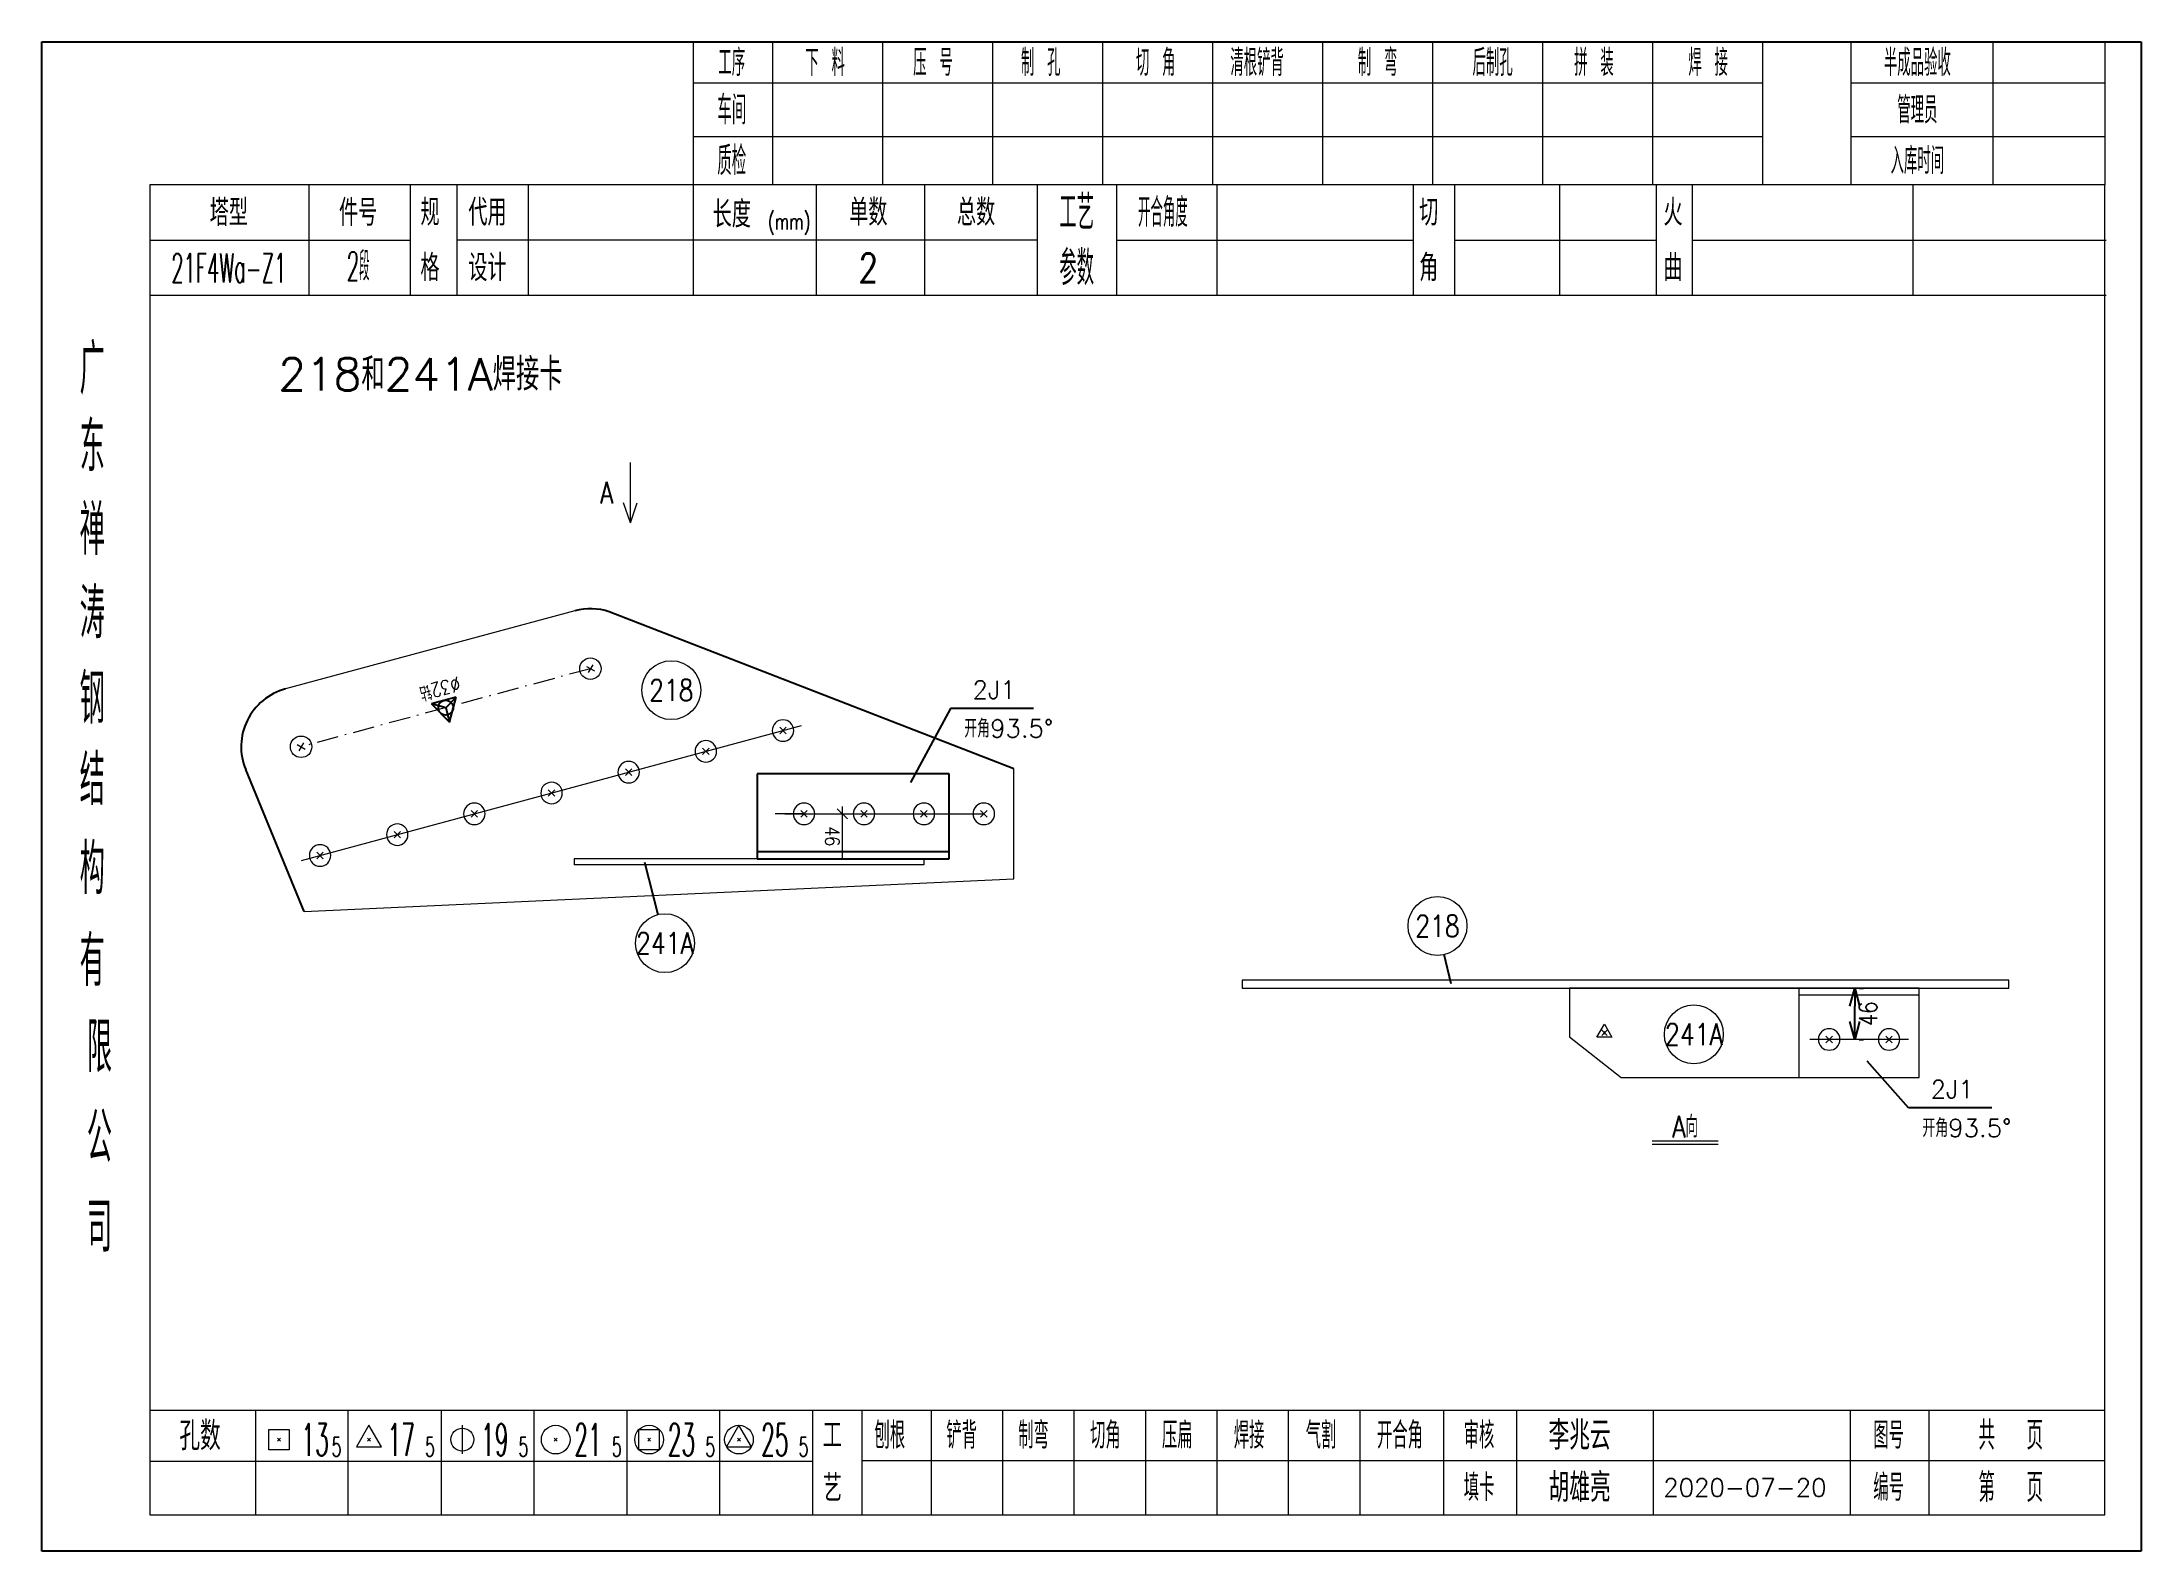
# Model space of a CAD drawing. Extents: x 1310 to 15542, y -76 to 8381.
# Drawn here: x 13689.5 to 13981.6, y 5083.7 to 5293.7 of the extents above; entities that cross this region are included whole.
import ezdxf
from ezdxf.enums import TextEntityAlignment as Align

# ---------------------------------------------------------------- set-up
doc = ezdxf.new("R2010")
doc.units = 0
doc.header["$MEASUREMENT"] = 0
doc.linetypes.add('一点画线', pattern=[5.2, 3, -1, 0.2, -1])
doc.layers.get('0').update_dxf_attribs({"linetype": 'CONTINUOUS', "lineweight": 25})
doc.layers.get('Defpoints').update_dxf_attribs({"linetype": 'CONTINUOUS'})
for name, color, linetype, lineweight in [('1', 7, 'CONTINUOUS', 25), ('2', 7, 'CONTINUOUS', 25), ('4', 7, 'CONTINUOUS', 25), ('5', 7, 'CONTINUOUS', 25)]:
    doc.layers.add(name, color=color, linetype=linetype, lineweight=lineweight)
doc.styles.add('DimFont', font='simplex.shx', dxfattribs={"width": 0.8, "bigfont": 'gbhzfs.shx'})
doc.styles.add('HZ', font='txt.shx', dxfattribs={"width": 0.7, "oblique": 12, "bigfont": 'hztxt.shx'})
doc.styles.get("Standard").update_dxf_attribs({"font": 'simplex.shx', "width": 0.7, "height": 3, "bigfont": 'gbhzfs.shx'})
doc.dimstyles.new('DHDxfDimStyleOpen30', dxfattribs={"dimtxt": 2.5, "dimasz": 2.5, "dimexe": 1.25, "dimexo": 0.625, "dimtad": 2, "dimtxsty": 'DimFont', "dimblk": 'OPEN30', "dimblk1": 'OPEN30', "dimblk2": 'OPEN30', "dimcen": 2.5, "dimadec": 0, "dimazin": 0, "dimtfac": 1, "dimtmove": 0, "dimatfit": 3, "dimfxl": 0, "dimarcsym": 0})

msp = doc.modelspace()

# ---------------------------------------------------------------- texts
at = {"color": 7, "style": 'HZ', "width": 0.8}
msp.add_text('%%C32钻', height=2, rotation=195.10255, dxfattribs=at).set_placement((13747.391, 5205.406))
at = {"layer": '4', "color": 1, "linetype": 'Continuous', "lineweight": 25}
for s, height, width, p in [('工序', 3.7, 0.7, (13785.492, 5290.811)), ('下 料', 3.7, 0.7, (13798.492, 5290.811)), ('压 号', 3.7, 0.7, (13813.492, 5290.811)), ('制 孔', 3.7, 0.7, (13828.492, 5290.811)), ('切 角', 3.7, 0.7, (13844.492, 5290.811)), ('清根铲背 ', 3.7, 0.7, (13859.492, 5290.811)), (' 制 弯', 3.7, 0.7, (13874.492, 5290.811)), (' 后制孔', 3.7, 0.7, (13890.492, 5290.811)), ('拼 装', 3.7, 0.7, (13905.492, 5290.811)), (' 焊 接', 3.7, 0.7, (13920.492, 5290.811)), ('半成品验收', 3.7, 0.7, (13950.492, 5290.811)), ('车间', 4, 0.7, (13785.492, 5284.211)), ('管理员', 3.7, 0.7, (13950.492, 5284.211)), ('质检', 4, 0.7, (13785.492, 5277.151)), ('入库时间', 3.7, 0.7, (13950.492, 5277.151)), ('(mm)', 2.24, 0.7, (13793.492, 5268.711)), ('工艺', 4.8, 0.7, (13833.492, 5269.971)), ('开合角度', 4, 0.6, (13845.492, 5269.971)), ('21F4Wa-Z1', 4, 0.5, (13715.492, 5262.231)), ('2段', 4, 0.5, (13733.492, 5262.481)), ('2', 4, 0.8, (13804.492, 5262.261)), ('参数', 4.8, 0.7, (13833.492, 5262.261)), ('广', 6.96, 0.7, (13696.492, 5248.181)), ('东', 6.96, 0.7, (13696.492, 5237.391)), ('禅', 6.96, 0.7, (13696.492, 5225.801)), ('涛', 6.96, 0.7, (13696.492, 5214.201)), ('钢', 6.96, 0.7, (13696.492, 5202.311)), ('结', 6.96, 0.7, (13696.492, 5191.001)), ('构', 6.96, 0.7, (13696.492, 5178.621)), ('有', 6.96, 0.7, (13696.492, 5165.811)), ('限', 6.96, 0.7, (13697.492, 5153.811)), ('公', 6.96, 0.7, (13697.492, 5141.271)), ('司', 6.96, 0.7, (13697.492, 5128.791)), ('13', 4.47, 0.5, (13727.492, 5099.211)), ('17', 4.47, 0.5, (13739.492, 5099.211)), ('19', 4.47, 0.5, (13752.492, 5099.211)), ('21', 4.47, 0.5, (13765.492, 5099.211)), ('23', 4.47, 0.5, (13778.492, 5099.211)), ('25', 4.47, 0.5, (13791.492, 5099.211)), ('刨根', 3.7, 0.8, (13807.492, 5099.811)), ('铲背', 3.7, 0.8, (13817.492, 5099.811)), ('制弯', 3.7, 0.8, (13827.492, 5099.811)), ('切角', 3.7, 0.8, (13837.492, 5099.811)), ('压扁', 3.7, 0.8, (13847.492, 5099.811)), ('焊接', 3.7, 0.8, (13857.492, 5099.811)), ('气割', 3.7, 0.8, (13867.492, 5099.811)), ('开合角', 3.7, 0.8, (13878.492, 5099.811)), ('审核', 3.7, 0.8, (13889.492, 5099.811)), ('图号', 3.7, 0.8, (13946.492, 5099.811)), ('共  页', 4, 0.8, (13963.492, 5099.811)), ('5', 2.68, 0.6, (13730.492, 5098.211)), ('5', 2.68, 0.6, (13743.492, 5098.211)), ('5', 2.68, 0.6, (13756.492, 5098.211)), ('5', 2.68, 0.6, (13769.492, 5098.211)), ('5', 2.68, 0.6, (13782.492, 5098.211)), ('5', 2.68, 0.6, (13795.492, 5098.211)), ('填卡', 3.7, 0.8, (13889.492, 5092.541)), ('编号', 3.7, 0.8, (13946.492, 5092.541)), ('第  页', 4, 0.8, (13963.492, 5092.541))]:
    msp.add_text(s, height=height, dxfattribs=dict(at, width=width)).set_placement(p, align=Align.MIDDLE_CENTER)
for s, height, p in [('塔型', 3.7, (13715.492, 5269.941)), ('件号', 3.7, (13733.492, 5269.941)), ('规', 3.7, (13743.492, 5269.971)), ('代用', 3.7, (13751.492, 5269.971)), ('长度', 3.7, (13785.492, 5269.711)), ('单数', 3.7, (13804.492, 5269.971)), ('总数', 3.7, (13819.492, 5269.971)), ('切', 3.7, (13882.492, 5269.971)), ('火', 3.7, (13916.492, 5269.971)), ('格', 3.7, (13743.492, 5262.261)), ('设计', 3.7, (13751.492, 5262.261)), ('角', 3.7, (13882.492, 5262.261)), ('曲', 3.7, (13916.492, 5262.261)), ('2J1', 2.5, (13821.998, 5203.545)), ('开角93.5%%D', 2.5, (13824.035, 5198.16)), ('2J1', 2.5, (13955.341, 5147.955)), ('开角93.5%%D', 2.5, (13957.379, 5142.57)), ('孔数', 4, (13711.492, 5099.731)), ('工', 3.7, (13799.492, 5099.811)), ('李兆云', 4, (13903.492, 5099.811)), ('胡雄亮', 4, (13903.492, 5092.541)), ('艺', 3.7, (13799.492, 5092.461)), ('2020-07-20', 2.5, (13926.492, 5092.541))]:
    msp.add_text(s, height=height, dxfattribs=at).set_placement(p, align=Align.MIDDLE_CENTER)
at = {"layer": '4', "color": 6, "linetype": 'Continuous', "lineweight": 25}
msp.add_text('218和241A焊接卡', height=4.5, dxfattribs=at).set_placement((13742.161, 5247.446), align=Align.MIDDLE_CENTER)
at = {"layer": '5', "color": 1, "linetype": 'Continuous', "lineweight": 13, "width": 0.8}
msp.add_text('A', height=3, dxfattribs=at).set_placement((13767.148, 5230.979), align=Align.MIDDLE_LEFT)
for s, p in [('218', (13777.08, 5203.492)), ('218', (13883.711, 5170.688)), ('241A', (13776.182, 5168.287)), ('241A', (13919.389, 5155.598))]:
    msp.add_text(s, height=3, dxfattribs=at).set_placement(p, align=Align.MIDDLE_CENTER)
at = {"layer": '5', "color": 8, "linetype": 'Continuous', "lineweight": 13, "width": 0.8}
msp.add_text('46', height=2, rotation=270, dxfattribs=at).set_placement((13797.888, 5183.156), align=Align.BOTTOM_CENTER)
at = {"layer": '5', "color": 1, "linetype": 'Continuous', "lineweight": 13, "width": 0.8}
msp.add_text('A向', height=3, dxfattribs=at).set_placement((13918.166, 5144.26), align=Align.TOP_CENTER)

# ---------------------------------------------------------------- blocks, each defined once
blk = doc.blocks.new('板孔21.5')
at = {"layer": '5', "color": 7, "linetype": 'Continuous', "lineweight": 13}
for p, q in [((-0.3, -0.3), (0.3, 0.3)), ((0.3, -0.3), (-0.3, 0.3))]:
    blk.add_line(p, q, dxfattribs=at)
blk.add_circle((0, 0), 1, dxfattribs=at)
blk = doc.blocks.new('板孔17.5')
at = {"layer": '5', "color": 7, "linetype": 'Continuous', "lineweight": 13}
for p, q in [((0, 1), (-0.866, -0.5)), ((-0.3, -0.3), (0.3, 0.3)), ((0.3, -0.3), (-0.3, 0.3)), ((0.866, -0.5), (0, 1)), ((-0.866, -0.5), (0.866, -0.5))]:
    blk.add_line(p, q, dxfattribs=at)
at = {"layer": '5', "color": 7, "linetype": 'Continuous', "lineweight": 0}
blk.add_circle((0, 0), 0.1, dxfattribs=at)
blk = doc.blocks.new('_OPEN30')
at = {"color": 0, "linetype": 'ByBlock', "lineweight": -2}
for p, q in [((-1, 0.27), (0, 0)), ((0, 0), (-1, -0.27)), ((0, 0), (-1, 0))]:
    blk.add_line(p, q, dxfattribs=at)
blk = doc.blocks.new('*D29')
at = {"color": 0, "linetype": 'Continuous', "lineweight": -2}
for p, q in [((13942.38, 5162.03), (13943.02, 5162.03)), ((13941.77, 5157.4), (13941.77, 5159.53)), ((13942.38, 5154.9), (13943.02, 5154.9))]:
    blk.add_line(p, q, dxfattribs=at)
at = {"layer": 'Defpoints', "color": 0, "linetype": 'Continuous'}
for p in [(13941.76, 5162.03), (13941.77, 5162.03), (13941.76, 5154.9)]:
    blk.add_point(p, dxfattribs=at)
at = {"color": 0, "linetype": 'Continuous', "lineweight": -2, "xscale": 2.5, "yscale": 2.5, "zscale": 2.5}
for p, rotation in [((13941.77, 5162.03), 90), ((13941.77, 5154.9), 270)]:
    blk.add_blockref('_OPEN30', p, dxfattribs=dict(at, rotation=rotation))
at = {"color": 0, "linetype": 'Continuous', "insert": (13943.64, 5158.46), "char_height": 2.5, "attachment_point": 5, "rotation": 90, "style": 'DimFont'}
blk.add_mtext('46', dxfattribs=at)
blk = doc.blocks.new('CTJGK')
at = {"color": 6, "linetype": 'Continuous'}
for p, q in [((0, 209.97), (292.13, 209.97)), ((0, 0), (0, 209.97)), ((292.13, 209.97), (292.13, 0)), ((292.13, 0), (0, 0))]:
    blk.add_line(p, q, dxfattribs=at)

# ---------------------------------------------------------------- dimensions: what is measured, and where the dimension line sits
at = {"color": 0, "linetype": 'Continuous'}
dim = msp.add_linear_dim(base=(13941.767, 5162.03), p1=(13941.76, 5154.896), p2=(13941.76, 5162.03), angle=90, text='46', dimstyle='DHDxfDimStyleOpen30', dxfattribs=at)
dim.commit()
dim.dimension.update_dxf_attribs({"geometry": '*D29', "text_midpoint": (13943.642, 5158.463)})

# ---------------------------------------------------------------- linework, layer by layer
at = {"color": 0, "linetype": 'Continuous'}
for p, q in [((13824.741, 5192.54), (13768.438, 5214.401)), ((13815.939, 5200.955), (13810.37, 5190.636)), ((13827.496, 5200.955), (13815.939, 5200.955)), ((13725.98, 5172.691), (13717.842, 5192.437)), ((13815.739, 5191.868), (13789.006, 5191.868)), ((13789.006, 5191.868), (13789.006, 5180.028)), ((13815.739, 5180.028), (13815.739, 5191.868)), ((13773.342, 5179.56), (13775.181, 5172.263)), ((13789.006, 5181.028), (13815.739, 5181.028)), ((13789.006, 5180.028), (13815.739, 5180.028)), ((13885.592, 5162.624), (13884.643, 5166.695)), ((13949.283, 5145.365), (13943.511, 5151.863)), ((13960.84, 5145.365), (13949.283, 5145.365))]:
    msp.add_line(p, q, dxfattribs=at)
at = {"color": 2}
for p, q in [((13747.142, 5202.51), (13743.693, 5201.579)), ((13743.693, 5201.579), (13746.224, 5199.057)), ((13746.224, 5199.057), (13747.142, 5202.51))]:
    msp.add_line(p, q, dxfattribs=at)
for q in [(13743.693, 5201.579), (13747.142, 5202.51), (13746.224, 5199.057)]:
    msp.add_line((13745.686, 5201.048), q)
msp.add_circle((13745.686, 5201.048), 1.031)
at = {"color": 0, "linetype": 'Continuous'}
for centre, start, end in [((13765.819, 5206.482), 71.70406, 105.10255), ((13725.554, 5195.615), 105.10255, 202.40027)]:
    msp.add_arc(centre, 8.341, start, end, dxfattribs=at)
at = {"layer": '1', "color": 7, "linetype": 'Continuous', "lineweight": 18}
msp.add_line((13763.646, 5214.535), (13723.38, 5203.668), dxfattribs=at)
at = {"layer": '2', "color": 9, "linetype": '一点画线', "lineweight": 13}
msp.add_line((13765.819, 5206.482), (13725.554, 5195.615), dxfattribs=at)
at = {"layer": '4', "color": 1, "linetype": 'Continuous', "lineweight": 18}
for p, q in [((13689.492, 5293.681), (13689.492, 5083.711)), ((13981.622, 5293.681), (13689.492, 5293.681)), ((13780.122, 5293.681), (13780.122, 5273.841)), ((13791.152, 5293.681), (13791.152, 5273.821)), ((13806.462, 5293.681), (13806.462, 5273.821)), ((13821.782, 5293.681), (13821.782, 5273.821)), ((13837.092, 5293.681), (13837.092, 5273.821)), ((13852.402, 5293.681), (13852.402, 5273.821)), ((13867.712, 5293.681), (13867.712, 5273.821)), ((13883.032, 5293.681), (13883.032, 5273.821)), ((13898.342, 5293.681), (13898.342, 5273.821)), ((13913.652, 5293.681), (13913.652, 5273.821)), ((13928.962, 5293.681), (13928.962, 5273.841)), ((13928.962, 5293.681), (13928.962, 5273.821)), ((13941.242, 5293.681), (13941.242, 5273.821)), ((13960.992, 5293.681), (13960.992, 5273.821)), ((13976.572, 5293.681), (13976.572, 5273.821)), ((13981.622, 5263.881), (13981.622, 5293.681)), ((13928.962, 5287.951), (13780.122, 5287.951)), ((13976.572, 5287.951), (13941.242, 5287.951)), ((13928.962, 5280.471), (13780.122, 5280.471)), ((13976.572, 5280.471), (13941.242, 5280.471)), ((13704.502, 5273.821), (13704.502, 5088.761)), ((13976.572, 5273.821), (13704.502, 5273.821)), ((13726.622, 5273.831), (13726.622, 5258.411)), ((13740.772, 5258.411), (13740.772, 5273.821)), ((13747.272, 5258.411), (13747.272, 5273.821)), ((13757.142, 5273.821), (13757.142, 5258.411)), ((13780.122, 5273.841), (13780.122, 5258.411)), ((13797.242, 5273.821), (13797.242, 5258.411)), ((13812.292, 5273.821), (13812.292, 5258.411)), ((13827.992, 5273.821), (13827.992, 5258.411)), ((13839.052, 5273.821), (13839.052, 5258.411)), ((13853.002, 5273.821), (13853.002, 5258.411)), ((13880.302, 5273.821), (13880.302, 5258.411)), ((13886.062, 5273.821), (13886.062, 5258.411)), ((13900.682, 5273.821), (13900.682, 5258.411)), ((13914.142, 5273.821), (13914.142, 5258.411)), ((13919.132, 5273.821), (13919.132, 5258.411)), ((13949.872, 5273.821), (13949.872, 5258.411)), ((13976.572, 5088.761), (13976.572, 5273.821)), ((13740.772, 5266.061), (13704.502, 5266.061)), ((13827.992, 5266.111), (13747.272, 5266.111)), ((13839.052, 5266.111), (13880.302, 5266.111)), ((13886.062, 5266.111), (13914.142, 5266.111)), ((13919.132, 5266.111), (13976.752, 5266.111)), ((13981.622, 5083.711), (13981.622, 5263.881)), ((13976.752, 5258.411), (13704.502, 5258.411)), ((13704.502, 5103.291), (13976.572, 5103.291)), ((13719.192, 5103.291), (13719.192, 5088.761)), ((13732.122, 5088.761), (13732.122, 5103.291)), ((13745.052, 5103.291), (13745.052, 5088.761)), ((13757.972, 5088.761), (13757.972, 5103.291)), ((13770.902, 5103.291), (13770.902, 5088.761)), ((13783.832, 5088.761), (13783.832, 5103.291)), ((13796.752, 5088.761), (13796.752, 5103.291)), ((13803.622, 5088.761), (13803.622, 5103.291)), ((13813.282, 5088.761), (13813.282, 5103.291)), ((13823.222, 5088.761), (13823.222, 5103.291)), ((13833.162, 5088.761), (13833.162, 5103.291)), ((13843.112, 5088.761), (13843.112, 5103.291)), ((13853.052, 5088.761), (13853.052, 5103.291)), ((13862.992, 5088.761), (13862.992, 5103.291)), ((13872.942, 5088.761), (13872.942, 5103.291)), ((13884.582, 5088.761), (13884.582, 5103.291)), ((13894.732, 5088.761), (13894.732, 5103.291)), ((13913.792, 5088.761), (13913.792, 5103.291)), ((13941.172, 5088.761), (13941.172, 5103.291)), ((13952.132, 5088.761), (13952.132, 5103.291)), ((13796.752, 5096.161), (13704.502, 5096.161)), ((13803.582, 5096.321), (13976.572, 5096.321)), ((13704.502, 5088.761), (13976.572, 5088.761)), ((13689.492, 5083.711), (13981.622, 5083.711))]:
    msp.add_line(p, q, dxfattribs=at)
at = {"layer": '4', "color": 7, "linetype": 'Continuous', "lineweight": 13}
for p, q in [((13721.078, 5097.797), (13721.078, 5100.625)), ((13721.078, 5100.625), (13723.906, 5100.625)), ((13723.906, 5100.625), (13723.906, 5097.797)), ((13734.992, 5101.211), (13733.26, 5098.211)), ((13736.724, 5098.211), (13734.992, 5101.211)), ((13747.992, 5101.211), (13747.992, 5097.211)), ((13772.578, 5097.797), (13772.578, 5100.625)), ((13772.578, 5100.625), (13775.406, 5100.625)), ((13775.406, 5100.625), (13775.406, 5097.797)), ((13786.492, 5101.211), (13784.76, 5098.211)), ((13788.224, 5098.211), (13786.492, 5101.211)), ((13723.906, 5097.797), (13721.078, 5097.797)), ((13722.292, 5099.011), (13722.692, 5099.411)), ((13722.692, 5099.011), (13722.292, 5099.411)), ((13733.26, 5098.211), (13736.724, 5098.211)), ((13734.792, 5099.011), (13735.192, 5099.411)), ((13735.192, 5099.011), (13734.792, 5099.411)), ((13760.792, 5099.011), (13761.192, 5099.411)), ((13761.192, 5099.011), (13760.792, 5099.411)), ((13775.406, 5097.797), (13772.578, 5097.797)), ((13773.792, 5099.011), (13774.192, 5099.411)), ((13774.192, 5099.011), (13773.792, 5099.411)), ((13784.76, 5098.211), (13788.224, 5098.211)), ((13786.292, 5099.011), (13786.692, 5099.411)), ((13786.692, 5099.011), (13786.292, 5099.411))]:
    msp.add_line(p, q, dxfattribs=at)
for centre, radius in [((13747.992, 5099.211), 1.6), ((13760.992, 5099.211), 2), ((13773.992, 5099.211), 2), ((13786.492, 5099.211), 2)]:
    msp.add_circle(centre, radius, dxfattribs=at)
at = {"layer": '5', "color": 7, "linetype": 'Continuous', "lineweight": 13}
for p, q in [((13771.376, 5226.779), (13771.376, 5235.179)), ((13771.376, 5226.779), (13770.443, 5229.579)), ((13771.376, 5226.779), (13772.309, 5229.579)), ((13824.741, 5177.248), (13824.741, 5192.54)), ((13812.23, 5180.028), (13763.557, 5180.028)), ((13763.557, 5180.028), (13763.557, 5179.193)), ((13812.23, 5180.028), (13812.23, 5179.193)), ((13725.98, 5172.691), (13824.741, 5177.248)), ((13812.23, 5179.193), (13763.557, 5179.193)), ((13963.243, 5163.142), (13856.513, 5163.142)), ((13856.513, 5163.142), (13856.513, 5162.03)), ((13856.513, 5162.03), (13963.243, 5162.03)), ((13902.059, 5162.03), (13902.059, 5155.245)), ((13950.732, 5162.03), (13902.059, 5162.03)), ((13950.732, 5162.03), (13902.059, 5162.03)), ((13934.049, 5149.575), (13934.049, 5162.03)), ((13950.732, 5149.575), (13950.732, 5162.03)), ((13963.243, 5162.03), (13963.243, 5163.142)), ((13950.732, 5161.03), (13934.049, 5161.03)), ((13902.059, 5155.245), (13909.261, 5149.574)), ((13909.261, 5149.574), (13950.732, 5149.575)), ((13922.766, 5140.76), (13913.566, 5140.76)), ((13922.766, 5140.26), (13913.566, 5140.26))]:
    msp.add_line(p, q, dxfattribs=at)
at = {"layer": '5', "color": 94, "linetype": 'Continuous', "lineweight": 13}
for p, q in [((13725.598, 5179.788), (13795.217, 5198.576)), ((13792.857, 5186.284), (13820.571, 5186.284)), ((13949.251, 5154.89), (13935.53, 5154.889))]:
    msp.add_line(p, q, dxfattribs=at)
at = {"layer": '5', "color": 8, "linetype": 'Continuous', "lineweight": 13}
for p, q in [((13795.547, 5186.284), (13791.547, 5186.284)), ((13800.181, 5186.992), (13801.595, 5185.577)), ((13800.888, 5180.028), (13800.888, 5187.284))]:
    msp.add_line(p, q, dxfattribs=at)
at = {"layer": '5', "color": 7, "linetype": 'Continuous', "lineweight": 13}
for centre in [(13777.08, 5203.492), (13883.711, 5170.688), (13776.182, 5168.287), (13919.389, 5155.598)]:
    msp.add_circle(centre, 4.1, dxfattribs=at)

# ---------------------------------------------------------------- block references
at = {"color": 0, "linetype": 'Continuous'}
msp.add_blockref('CTJGK', (13689.492, 5083.711), dxfattribs=at)
at = {"layer": '1', "color": 7, "linetype": 'Continuous', "lineweight": 0, "xscale": 1.49446504073142, "yscale": 1.49446504073137, "zscale": 1.494465040731406, "rotation": 195.1025491770046}
for p in [(13765.819, 5206.482), (13725.554, 5195.615)]:
    msp.add_blockref('板孔21.5', p, dxfattribs=at)
at = {"layer": '5', "color": 1, "linetype": 'Continuous', "lineweight": 13}
for name, p, xscale, yscale, zscale in [('板孔21.5', (13792.62, 5197.875), -1.494472637194121, 1.494472637194121, 1.494472637193724), ('板孔21.5', (13781.883, 5194.977), -1.494472637194121, 1.494472637194121, 1.494472637193724), ('板孔21.5', (13771.145, 5192.08), -1.494472637194121, 1.494472637194121, 1.494472637193724), ('板孔21.5', (13760.408, 5189.182), -1.494472637194121, 1.494472637194121, 1.494472637193724), ('板孔21.5', (13749.67, 5186.284), -1.494472637194121, 1.494472637194121, 1.494472637193724), ('板孔21.5', (13795.547, 5186.284), -1.494472637194121, 1.494472637194121, 1.494472637193724), ('板孔21.5', (13803.888, 5186.284), -1.494472637194121, 1.494472637194121, 1.494472637193724), ('板孔21.5', (13812.229, 5186.284), -1.494472637194121, 1.494472637194121, 1.494472637193724), ('板孔21.5', (13820.571, 5186.284), -1.494472637194121, 1.494472637194121, 1.494472637193724), ('板孔21.5', (13738.933, 5183.387), -1.494472637194121, 1.494472637194121, 1.494472637193724), ('板孔21.5', (13728.195, 5180.489), -1.494472637194121, 1.494472637194121, 1.494472637193724), ('板孔17.5', (13906.94, 5155.822), -1.216431216322235, 1.216431216320416, 1.216431216320473), ('板孔21.5', (13938.22, 5154.89), -1.494472637194121, 1.494472637194121, 1.494472637193724), ('板孔21.5', (13946.561, 5154.89), -1.494472637194121, 1.494472637194121, 1.494472637193724)]:
    msp.add_blockref(name, p, dxfattribs=dict(at, xscale=xscale, yscale=yscale, zscale=zscale))

msp.set_redraw_order([(e.dxf.handle, doc.entitydb.next_handle()) for e in msp.query("TEXT MTEXT ATTDEF DIMENSION ARC_DIMENSION")])  # texts and dimensions are drawn at this point

doc.saveas('drawing.dxf')
